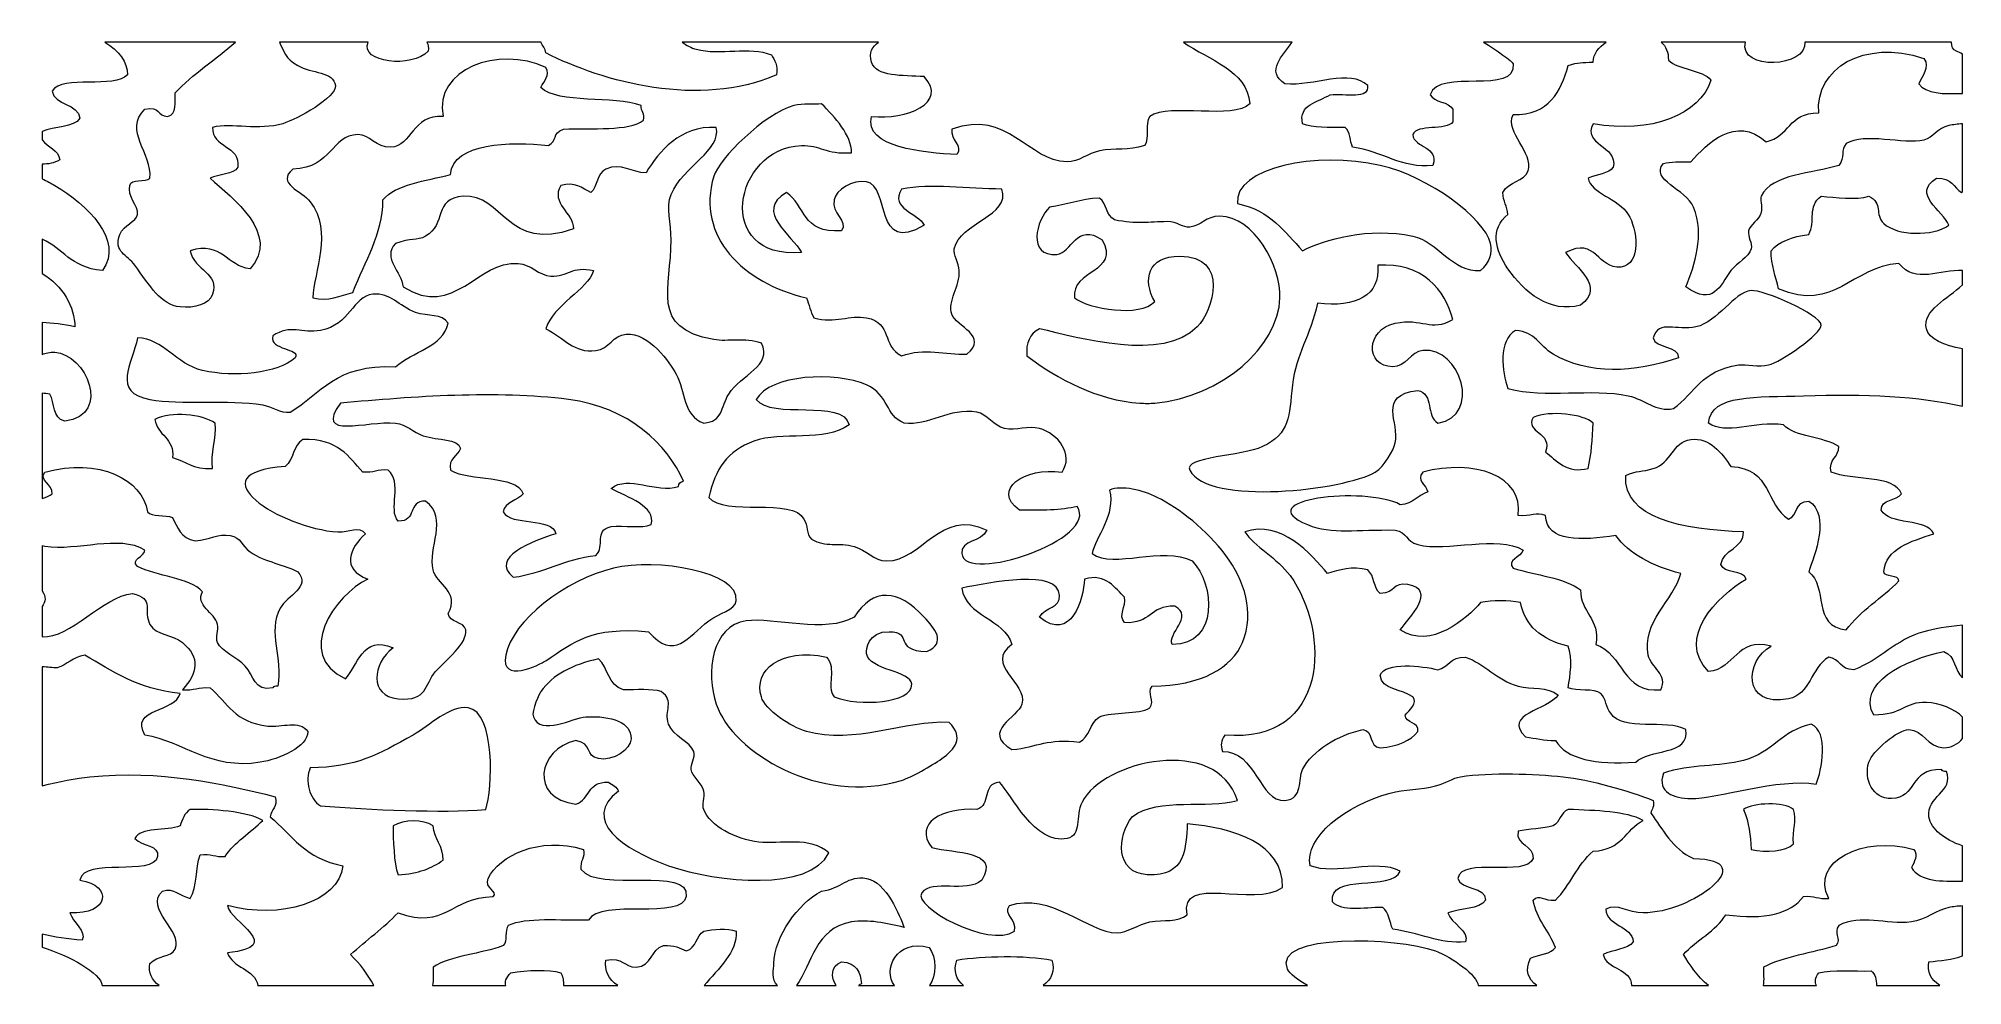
# Model space of a CAD drawing. Header units: millimetres. Extents: x -1205 to 1200, y -590 to 595.
import ezdxf

# ---------------------------------------------------------------- set-up
doc = ezdxf.new("R2010")
doc.units = ezdxf.units.MM
doc.header["$MEASUREMENT"] = 0
doc.layers.add('Layer 1', color=7, linetype='Continuous')

msp = doc.modelspace()

# ---------------------------------------------------------------- linework, layer by layer
at = {"layer": 'Layer 1', "color": 250, "lineweight": 20}
for points, knots in [([(-1200.05, -191.39), (-1193.5676, -191.8602), (-1187.1353, -192.448), (-1181.2546, -192.7926), (-1168.6044, -188.3431), (-1162.0508, -179.4958), (-1146.8211, -176.9149), (-1112.1785, -196.4265), (-1081.8276, -219.0612), (-1027.8265, -224.5586), (-1032.521, -248.1068), (-1091.5031, -242.8005), (-1071.6642, -276.7499), (-1022.9694, -284.9571), (-990.0775, -320.8112), (-927.6095, -310.7869), (-903.572, -306.9259), (-867.8139, -291.8482), (-868.1005, -272.2126), (-879.0695, -257.2949), (-900.4191, -267.3501), (-918.2129, -265.4041), (-960.1372, -260.8153), (-967.481, -236.8025), (-990.2402, -217.7552), (-1005.1833, -216.0002), (-1010.4045, -221.3014), (-1024.6814, -220.0213), (-1005.6947, -199.405), (-1002.5573, -179.537), (-1024.6814, -161.0215), (-1037.4399, -150.3676), (-1057.6119, -152.2464), (-1065.3894, -138.3405), (-1074.7007, -121.7039), (-1058.6886, -105.7642), (-1087.3198, -99.7558), (-1124.1329, -103.1759), (-1165.0424, -156.4622), (-1200.05, -153.7008), (-1200.05, -153.7008), (-1200.05, -115.9029), (-1200.05, -115.9029), (-1196.1073, -109.9413), (-1194.7487, -103.6054), (-1200.05, -96.4994), (-1200.05, -96.4994), (-1200.05, -40.0257), (-1200.05, -40.0257), (-1199.0207, -40.3463), (-1197.9829, -40.5959), (-1196.9334, -40.7612), (-1155.5205, -47.2858), (-1105.0363, -25.8177), (-1071.6642, -45.2985), (-1072.0128, -53.7948), (-1090.5037, -57.2275), (-1081.0529, -65.729), (-1056.9302, -78.5045), (-1016.5398, -79.4801), (-999.6367, -97.4949), (-1009.2735, -113.7444), (-984.2444, -124.068), (-980.8514, -138.3405), (-979.2247, -145.2057), (-983.8494, -154.0841), (-980.8514, -161.0215), (-975.9711, -172.326), (-956.5893, -179.3306), (-946.4025, -190.5318), (-935.9293, -202.0375), (-935.0074, -222.5661), (-911.9615, -217.7552), (-911.2642, -215.9848), (-909.3275, -215.1124), (-905.6867, -215.4841), (-898.6839, -180.8482), (-919.1502, -148.3492), (-902.5493, -117.91), (-893.9662, -102.156), (-863.7779, -91.6517), (-880.6499, -72.5271), (-897.1345, -63.1481), (-920.9784, -60.9749), (-940.1357, -47.5697), (-951.2829, -39.7753), (-950.7716, -29.6581), (-965.188, -27.1495), (-980.5958, -24.4756), (-989.9382, -32.239), (-1009.0334, -33.963), (-1026.8039, -30.2001), (-1031.2194, -16.7587), (-1037.2231, -4.458), (-1046.7048, -1.5055), (-1063.0344, -3.5082), (-1068.5268, 2.3453), (-1074.4916, 43.2321), (-1129.5385, 70.8015), (-1196.9334, 52.2705), (-1204.7498, 41.41), (-1186.8011, 37.4406), (-1187.5214, 25.0264), (-1191.1008, 22.467), (-1195.3169, 20.5754), (-1200.05, 19.2093), (-1200.05, 19.2093), (-1200.05, 150.8702), (-1200.05, 150.8702), (-1197.1437, 150.6561), (-1194.0193, 150.314), (-1190.6588, 149.8343), (-1184.1051, 138.7054), (-1188.1567, 119.8853), (-1171.8735, 115.8023), (-1111.7604, 123.8858), (-1146.155, 200.3377), (-1184.3917, 202.0204), (-1191.024, 202.3129), (-1195.9645, 201.1545), (-1200.05, 199.2973), (-1200.05, 199.2973), (-1200.05, 239.1167), (-1200.05, 239.1167), (-1187.4018, 238.8794), (-1173.5715, 237.138), (-1159.3549, 233.7863), (-1159.1954, 258.7144), (-1174.5151, 285.4821), (-1200.05, 300.7046), (-1200.05, 300.7046), (-1200.05, 343.3262), (-1200.05, 343.3262), (-1173.7226, 332.1662), (-1165.6079, 308.5128), (-1124.9062, 304.1266), (-1097.1812, 342.3759), (-1144.1331, 386.7624), (-1184.3917, 410.7804), (-1189.165, 413.6282), (-1194.41, 416.3617), (-1200.05, 418.9494), (-1200.05, 418.9494), (-1200.05, 437.3329), (-1200.05, 437.3329), (-1192.7247, 437.1832), (-1185.4596, 438.6054), (-1178.1404, 442.5464), (-1179.3789, 455.2686), (-1193.59, 458.6017), (-1200.05, 467.5596), (-1200.05, 467.5596), (-1200.05, 478.3187), (-1200.05, 478.3187), (-1185.8872, 484.8724), (-1159.7818, 482.7795), (-1153.0804, 494.7273), (-1154.6916, 513.2325), (-1185.1122, 510.8477), (-1187.5214, 528.7696), (-1175.3439, 549.4427), (-1109.2194, 531.0202), (-1093.5792, 549.1846), (-1093.1841, 564.5566), (-1104.5561, 579.6033), (-1121.9856, 589.9734), (-1121.9856, 589.9734), (-958.5569, 589.9734), (-958.5569, 589.9734), (-983.0902, 568.3505), (-1011.9074, 549.8247), (-1034.0934, 526.4984), (-1034.5659, 514.75), (-1030.8864, 499.982), (-1043.4822, 496.9985), (-1056.3648, 497.4837), (-1052.2204, 510.3315), (-1071.6642, 506.0782), (-1099.0481, 479.5464), (-1062.2055, 450.4801), (-1065.3894, 419.8549), (-1070.8895, 414.7498), (-1089.4889, 419.1581), (-1090.4495, 410.7804), (-1094.3693, 398.2526), (-1079.4959, 384.3209), (-1081.0529, 374.4773), (-1082.5712, 364.8918), (-1098.4285, 361.3765), (-1102.9679, 349.5147), (-1111.5975, 327.0297), (-1093.4861, 324.0203), (-1084.1826, 310.9351), (-1065.7923, 285.1001), (-1051.5773, 261.3402), (-1027.8265, 258.7438), (-1009.9242, 256.7978), (-991.3789, 261.9028), (-987.1107, 274.6319), (-978.1944, 301.2928), (-1009.4671, 303.8428), (-1015.3003, 329.0944), (-975.0648, 341.3177), (-969.6963, 309.3917), (-940.1357, 306.4081), (-901.8443, 350.0876), (-962.2752, 394.5671), (-990.2402, 419.8549), (-979.8212, 425.1561), (-960.6795, 424.1496), (-955.7914, 433.4667), (-951.1667, 461.0205), (-989.0085, 457.8047), (-987.1107, 483.3867), (-963.7393, 488.9667), (-928.5313, 478.9941), (-899.4275, 487.924), (-880.9211, 493.5968), (-832.3734, 520.9804), (-833.6672, 535.5677), (-835.2319, 553.2831), (-863.6694, 550.8623), (-880.6499, 560.5303), (-896.3366, 569.4706), (-898.1107, 578.7206), (-903.5643, 589.9734), (-903.5643, 589.9734), (-792.6338, 589.9734), (-792.6338, 589.9734), (-803.9126, 564.154), (-737.0755, 556.9584), (-717.8099, 578.6845), (-717.0429, 583.165), (-717.6393, 586.8918), (-719.2817, 589.9734), (-719.2817, 589.9734), (-576.5361, 589.9734), (-576.5361, 589.9734), (-575.1727, 585.0129), (-570.9973, 582.0964), (-570.6333, 576.4184), (-498.9312, 540.0431), (-378.1936, 506.9763), (-282.5238, 549.1846), (-280.3626, 560.5819), (-284.383, 567.504), (-288.7908, 574.1473), (-316.0974, 585.0129), (-352.2582, 573.2129), (-382.7331, 580.9557), (-388.7212, 582.4785), (-394.6008, 586.1485), (-400.4261, 589.9734), (-400.4261, 589.9734), (-154.7059, 589.9734), (-154.7059, 589.9734), (-162.9404, 584.5793), (-166.8137, 576.6663), (-163.5214, 565.0727), (-158.2848, 546.645), (-124.719, 548.2968), (-97.7611, 546.9186), (-67.3791, 513.8881), (-120.2416, 491.9038), (-163.5214, 496.9985), (-173.9251, 458.2641), (-97.4667, 451.2698), (-57.0606, 449.3496), (-48.3613, 459.7095), (-65.8452, 467.9323), (-63.3122, 481.1104), (7.0961, 506.6512), (32.009, 440.6571), (80.727, 440.27), (95.3215, 440.1564), (106.8485, 450.8672), (121.4428, 453.8869), (140.8015, 457.8976), (157.0537, 453.9178), (177.8223, 460.6954), (184.0815, 469.7647), (177.8068, 487.9292), (184.066, 496.9985), (209.3506, 514.2339), (288.6829, 492.2909), (309.343, 512.8815), (305.3071, 555.7298), (257.7897, 567.0653), (226.2614, 589.9734), (226.2614, 589.9734), (361.9575, 589.9734), (361.9575, 589.9734), (350.8954, 572.9498), (328.1827, 553.7941), (353.173, 537.839), (388.8613, 534.1586), (435.2167, 557.2939), (456.5196, 535.5677), (459.4168, 518.3427), (428.1904, 525.8428), (409.5446, 524.2324), (394.6093, 514.6261), (369.6808, 512.2569), (375.0956, 487.924), (387.6916, 482.6745), (407.9101, 482.9532), (428.3376, 483.3867), (435.48, 477.9668), (433.8067, 466.1824), (437.7342, 458.4241), (474.0345, 454.0985), (499.6214, 431.18), (537.9358, 435.7328), (545.9922, 460.4682), (514.6652, 456.6898), (512.8757, 474.3122), (518.1355, 487.893), (554.8542, 478.6998), (562.988, 490.1901), (562.988, 495.4861), (562.988, 500.7821), (562.988, 506.0782), (558.4332, 515.6224), (538.9815, 514.3939), (534.8061, 524.2324), (544.9309, 557.9597), (643.0718, 522.3844), (638.1372, 562.8067), (637.7422, 566.0535), (617.3688, 579.7633), (601.0855, 589.9734), (601.0855, 589.9734), (754.7461, 589.9734), (754.7461, 589.9734), (745.0938, 583.9341), (738.4939, 575.4274), (738.3543, 565.0727), (723.9457, 563.8649), (719.6698, 565.4238), (707.0428, 560.5303), (697.9561, 528.5992), (683.8962, 498.4438), (638.1372, 499.2645), (628.3457, 476.3718), (664.4522, 451.8737), (656.9304, 428.9294), (652.3213, 414.8531), (632.738, 416.9901), (625.6111, 401.7007), (625.464, 391.0054), (631.1189, 384.5118), (631.8781, 374.4773), (609.1574, 356.0599), (615.5328, 330.3229), (631.8781, 306.4081), (651.8952, 277.1096), (684.3067, 250.2577), (722.6909, 261.015), (754.0488, 284.744), (716.0831, 307.9), (703.9055, 326.8181), (742.3516, 347.1195), (744.1023, 305.1796), (772.8032, 308.6742), (799.583, 311.921), (793.1688, 357.0406), (782.1842, 374.4773), (769.4568, 394.6652), (735.7515, 400.5187), (732.0874, 419.8549), (742.3437, 424.5161), (758.1622, 425.1561), (763.3912, 433.4667), (769.5496, 460.8398), (723.6514, 461.8258), (738.3543, 487.924), (810.2655, 474.4826), (871.7963, 499.4349), (885.5232, 542.3813), (874.7167, 555.7195), (844.7376, 555.1879), (832.2966, 567.344), (832.6762, 577.2598), (829.229, 584.7032), (823.4656, 589.9734), (823.4656, 589.9734), (928.6715, 589.9734), (928.6715, 589.9734), (919.3988, 553.6187), (1007.3995, 558.2178), (1002.6664, 589.9734), (1002.6664, 589.9734), (1186.0425, 589.9734), (1186.0425, 589.9734), (1186.1974, 584.7807), (1187.344, 580.3105), (1192.4334, 578.6845), (1194.7518, 577.571), (1197.2619, 576.3553), (1199.95, 575.0586), (1199.95, 575.0586), (1199.95, 525.8185), (1199.95, 525.8185), (1176.3313, 524.7732), (1153.9462, 525.3657), (1145.4506, 537.839), (1148.9908, 547.7342), (1159.991, 557.9339), (1151.7099, 569.61), (1076.2275, 594.5571), (1015.7116, 556.4886), (1020.1968, 501.5358), (981.743, 501.4119), (984.036, 471.7674), (954.4209, 465.2377), (916.0987, 499.4091), (881.1231, 462.982), (860.4785, 440.27), (847.6426, 440.5022), (834.8065, 440.7138), (826.0297, 438.0039), (808.8014, 417.2173), (854.2891, 406.4393), (863.6159, 383.5517), (878.1407, 347.8835), (865.0335, 311.9261), (854.227, 283.7013), (889.1329, 259.2548), (896.3141, 284.8885), (910.5832, 304.1266), (918.3375, 314.569), (932.413, 320.6393), (935.6433, 331.3553), (937.7968, 338.5303), (931.0418, 346.5878), (932.5059, 354.0468), (933.8615, 360.9326), (946.0547, 367.8134), (948.1617, 376.7381), (950.1913, 385.3171), (946.3413, 393.447), (948.1617, 397.1532), (962.1365, 425.7601), (1012.2876, 425.1561), (1045.2336, 435.7328), (1053.9717, 445.6434), (1046.5815, 455.1876), (1054.6457, 462.9614), (1077.405, 477.3681), (1126.5569, 461.4387), (1151.7099, 467.5038), (1163.4924, 470.3428), (1168.5586, 482.6228), (1183.037, 485.6528), (1188.1446, 486.7231), (1193.8935, 487.4151), (1199.95, 487.9176), (1199.95, 487.9176), (1199.95, 402.8983), (1199.95, 402.8983), (1199.5201, 402.4875), (1199.0958, 402.0878), (1198.6772, 401.7007), (1188.7151, 408.0963), (1187.2742, 420.6654), (1167.3733, 419.8549), (1135.9534, 399.7961), (1175.3755, 379.5462), (1183.037, 360.8604), (1162.8262, 346.8305), (1118.4307, 347.3311), (1101.5975, 363.1264), (1089.4432, 374.5392), (1100.9624, 388.8891), (1082.8122, 397.1532), (1067.0789, 392.3475), (1040.8103, 395.8317), (1023.3187, 397.1532), (1005.765, 385.2087), (1016.8812, 365.5112), (1007.6628, 349.5147), (986.7008, 346.5517), (970.0612, 340.4556), (960.6878, 329.0944), (960.6337, 310.899), (966.4126, 296.9362), (970.0844, 281.4301), (1040.0899, 251.3573), (1060.6958, 308.8703), (1120.3983, 313.2115), (1140.65, 286.6801), (1172.3672, 306.1595), (1199.95, 304.1447), (1199.95, 304.1447), (1199.95, 286.3097), (1199.95, 286.3097), (1181.6015, 269.2202), (1149.627, 254.2412), (1154.8394, 231.5152), (1157.9752, 217.8491), (1177.3371, 210.9707), (1199.95, 206.2634), (1199.95, 206.2634), (1199.95, 134.4844), (1199.95, 134.4844), (1145.9342, 147.3156), (1077.9906, 150.1482), (1001.4037, 147.5682), (942.5299, 145.5706), (885.864, 150.273), (882.409, 113.5312), (904.4635, 97.3179), (939.6483, 116.8863), (976.3437, 111.2651), (990.1402, 95.537), (1027.3546, 96.7758), (1045.2336, 84.0313), (1045.861, 70.7344), (1031.8243, 68.04), (1035.8526, 52.2705), (1061.9506, 40.9196), (1115.2003, 49.2508), (1123.528, 25.0264), (1118.2603, 15.9931), (1097.0889, 18.4812), (1098.4756, 4.6062), (1107.4847, -14.5752), (1155.6141, -5.4027), (1164.2359, -24.8834), (1134.9619, -34.6754), (1103.9756, -43.2492), (1101.5975, -72.5271), (1102.0855, -80.5021), (1120.7701, -75.299), (1120.3983, -83.878), (1099.6919, -105.1757), (1072.0134, -121.4304), (1054.6457, -145.1334), (1011.4431, -140.9008), (1032.0723, -90.3922), (1007.6628, -72.5271), (1015.27, -51.9727), (1034.985, -0.7209), (1007.6628, 15.957), (989.8071, 15.2912), (994.734, -1.8926), (982.6105, -6.7293), (953.2667, 11.3424), (961.8885, 56.9161), (910.5832, 59.0739), (899.529, 76.0614), (883.5478, 95.826), (860.4785, 93.1109), (837.1615, 90.3597), (836.1622, 62.2483), (813.5035, 56.8078), (799.4823, 51.9144), (792.0533, 54.7018), (779.0701, 47.7333), (775.5222, -5.0671), (849.8581, -20.2429), (926.239, -22.6122), (926.6186, -43.3163), (900.2029, -44.5912), (898.0648, -63.4526), (901.1556, -74.8241), (926.5721, -70.0185), (929.3685, -81.6171), (893.4402, -103.4206), (841.4143, -154.9874), (882.409, -197.3299), (916.4861, -194.0263), (916.517, -153.9963), (960.6878, -165.564), (927.9432, -183.0729), (923.8375, -242.8263), (982.6105, -231.3722), (1009.801, -226.071), (1010.1573, -192.9165), (1032.7229, -179.1809), (1047.4104, -181.3901), (1046.3724, -195.0019), (1064.0345, -195.0639), (1097.6156, -182.7271), (1115.8976, -157.3257), (1151.7099, -147.4098), (1163.1185, -144.2516), (1181.3681, -140.7452), (1199.95, -139.3201), (1199.95, -139.3201), (1199.95, -205.0982), (1199.95, -205.0982), (1189.161, -196.4219), (1192.2249, -177.6829), (1176.7699, -172.3673), (1128.0983, -181.7412), (1066.8697, -213.1716), (1089.079, -251.7924), (1124.4963, -251.9731), (1127.3935, -234.9648), (1154.8394, -235.9094), (1171.1033, -236.4669), (1190.7696, -244.4142), (1199.95, -254.287), (1199.95, -254.287), (1199.95, -281.1119), (1199.95, -281.1119), (1194.3682, -288.0665), (1185.262, -292.7007), (1176.7699, -292.638), (1155.3818, -292.4573), (1151.4465, -269.7762), (1132.9246, -269.9465), (1118.7949, -270.0704), (1087.1192, -296.6177), (1082.8122, -310.7869), (1076.2585, -332.4615), (1088.0023, -356.5415), (1111.0018, -356.1646), (1143.7155, -355.6175), (1132.39, -318.9013), (1173.6248, -319.8614), (1174.3143, -321.632), (1176.2586, -322.4992), (1179.8996, -322.1275), (1190.1016, -347.1676), (1153.8014, -354.3889), (1157.9846, -378.8561), (1160.7301, -394.9907), (1177.2778, -407.481), (1199.95, -415.3308), (1199.95, -415.3308), (1199.95, -459.3068), (1199.95, -459.3068), (1173.7072, -459.6489), (1147.399, -460.5422), (1136.0464, -442.3931), (1139.9274, -435.2904), (1144.3816, -427.2534), (1139.1914, -419.6965), (1075.8402, -401.7694), (1008.8327, -434.9909), (1032.7229, -480.9674), (1019.0425, -482.547), (1015.0685, -477.1063), (1001.4037, -478.691), (984.4775, -500.2055), (953.2357, -508.351), (904.324, -501.3928), (891.5886, -521.6581), (867.1484, -533.4529), (851.0819, -551.3128), (858.5497, -563.1335), (868.566, -578.7119), (882.2696, -590.0266), (882.2696, -590.0266), (786.2125, -590.0266), (786.2125, -590.0266), (786.2434, -568.5534), (754.7461, -569.9368), (750.8882, -551.3128), (762.4616, -545.32), (781.611, -544.8399), (788.4513, -535.4247), (786.778, -514.7051), (755.0326, -515.7736), (754.0023, -494.574), (769.1933, -486.8984), (781.611, -498.9461), (800.9774, -499.1164), (860.4708, -499.6275), (951.6631, -432.2449), (863.6159, -431.0525), (836.6347, -418.8293), (825.7973, -394.9145), (810.374, -374.3188), (811.3656, -368.9918), (815.3162, -365.8018), (813.5035, -358.4307), (783.4082, -346.6359), (733.412, -332.1776), (700.7758, -328.9412), (664.4678, -325.333), (610.7765, -322.9276), (572.3769, -328.9412), (563.298, -330.3658), (554.2965, -336.7304), (541.0653, -340.2816), (524.4103, -344.7621), (501.4108, -344.7983), (484.6938, -349.3562), (428.9342, -364.5888), (377.2338, -404.4433), (384.4845, -440.1167), (416.4002, -453.14), (467.3028, -430.9595), (497.2121, -446.9251), (486.9171, -472.7446), (407.515, -448.4891), (412.682, -485.5047), (425.0145, -498.4247), (450.0822, -492.2409), (475.2973, -492.3183), (483.3536, -498.5796), (483.6789, -510.4467), (487.8234, -519.5418), (518.5617, -523.1758), (548.5485, -538.8264), (578.6517, -535.4247), (584.8179, -522.0711), (560.6021, -512.6043), (556.7289, -499.1164), (571.9508, -493.5158), (596.5693, -494.7133), (603.6885, -483.2283), (604.1998, -465.4768), (573.0819, -470.6231), (569.2551, -455.9997), (573.8177, -428.2961), (654.1726, -455.5196), (663.1973, -431.0525), (664.6537, -414.1011), (641.2901, -415.1592), (644.4043, -397.0102), (657.798, -393.8512), (676.1573, -394.3002), (688.242, -390.2018), (697.4294, -385.5045), (696.8639, -373.751), (707.0428, -369.7816), (742.7234, -371.1546), (779.1322, -371.996), (800.9774, -383.3933), (778.5975, -395.1623), (774.6856, -420.321), (738.3543, -421.9625), (718.3141, -439.2082), (709.5836, -464.6612), (691.3793, -483.2283), (675.4989, -484.782), (672.0051, -474.9075), (663.1973, -483.2283), (667.3728, -506.663), (682.8891, -521.9007), (691.3793, -542.2332), (686.1504, -550.5386), (670.3242, -551.1839), (660.0601, -555.8449), (652.7008, -570.9381), (656.9924, -582.1496), (667.7369, -590.0266), (667.7369, -590.0266), (594.5397, -590.0266), (594.5397, -590.0266), (594.013, -577.3079), (562.2367, -554.5855), (541.0653, -546.7756), (493.5171, -529.215), (337.3622, -523.7591), (356.3103, -569.4619), (358.7118, -575.2534), (369.6808, -583.3472), (381.4479, -590.0266), (381.4479, -590.0266), (50.7247, -590.0266), (50.7247, -590.0266), (61.0586, -582.4336), (66.2953, -571.7434), (61.9416, -558.111), (28.0041, -551.86), (-23.7119, -552.9905), (-57.0606, -558.111), (-61.6389, -571.9653), (-57.51, -582.5523), (-48.5085, -590.0266), (-48.5085, -590.0266), (-91.0215, -590.0266), (-91.0215, -590.0266), (-82.299, -577.4627), (-82.3377, -555.1636), (-91.5096, -542.2332), (-133.4029, -531.1972), (-149.4227, -570.8246), (-135.0451, -590.0266), (-135.0451, -590.0266), (-180.0681, -590.0266), (-180.0681, -590.0266), (-178.7124, -589.2265), (-177.4033, -588.4058), (-176.0399, -587.616), (-177.8758, -573.8029), (-181.6174, -561.3836), (-201.0999, -560.3822), (-215.2064, -565.7815), (-214.2381, -579.8681), (-207.6612, -590.0266), (-207.6612, -590.0266), (-257.2468, -590.0266), (-257.2468, -590.0266), (-238.3142, -563.087), (-234.0149, -518.3649), (-188.5738, -510.457), (-168.5102, -506.9728), (-144.6044, -512.0829), (-122.8133, -517.2706), (-128.5302, -503.2562), (-144.6044, -460.2788), (-169.7884, -455.9997), (-193.7329, -451.9321), (-200.395, -468.8113), (-226.1523, -471.8826), (-256.1701, -488.2766), (-284.2435, -527.4342), (-285.6611, -562.6483), (-285.9168, -569.1935), (-288.7055, -582.7949), (-281.2069, -590.0266), (-281.2069, -590.0266), (-372.833, -590.0266), (-372.833, -590.0266), (-355.2019, -568.8218), (-331.0714, -548.5152), (-332.6208, -521.8027), (-344.1631, -517.8023), (-361.1202, -519.8412), (-373.3288, -521.8027), (-383.3915, -528.1414), (-381.7726, -542.9197), (-395.267, -546.7756), (-402.7425, -543.1211), (-410.0009, -539.2961), (-423.4333, -539.962), (-440.6152, -544.9019), (-436.5871, -565.224), (-457.8823, -567.1907), (-473.5149, -566.4113), (-473.8712, -554.5803), (-495.4608, -558.111), (-497.994, -571.4492), (-492.0679, -582.1496), (-480.7811, -590.0266), (-480.7811, -590.0266), (-548.6641, -590.0266), (-548.6641, -590.0266), (-548.2613, -584.2557), (-549.3147, -578.1699), (-551.8401, -573.9991), (-567.2404, -568.9819), (-593.5089, -571.093), (-614.4555, -573.9991), (-620.6682, -580.3018), (-622.1788, -585.6391), (-620.5132, -590.0266), (-620.5132, -590.0266), (-712.209, -590.0266), (-712.209, -590.0266), (-710.8611, -583.2336), (-711.6667, -574.8766), (-711.5274, -567.1907), (-690.3096, -552.3194), (-650.7557, -550.7244), (-623.8598, -539.962), (-617.9105, -534.4337), (-622.9069, -520.9716), (-617.5851, -515.0045), (-595.5926, -504.4796), (-552.5529, -509.1872), (-517.3913, -508.1961), (-502.2081, -480.446), (-399.4037, -509.0065), (-395.267, -478.691), (-389.8832, -439.4611), (-505.1827, -474.3035), (-526.78, -444.6539), (-528.5462, -434.3045), (-521.2258, -430.526), (-523.6426, -419.6965), (-579.2319, -403.1683), (-628.8795, -427.4083), (-642.6451, -455.9997), (-647.9825, -468.6255), (-629.7316, -472.2181), (-636.3782, -478.691), (-690.1082, -480.0486), (-695.461, -520.1715), (-755.3884, -499.1164), (-773.5462, -517.7197), (-795.1668, -533.8143), (-814.8739, -551.3128), (-803.0914, -562.7102), (-793.1682, -575.4806), (-785.7161, -590.0266), (-785.7161, -590.0266), (-930.8939, -590.0266), (-930.8939, -590.0266), (-930.8939, -590.0266), (-930.739, -589.8821), (-930.739, -589.8821), (-933.7602, -569.3741), (-963.0808, -567.9288), (-968.3253, -549.0417), (-894.4387, -541.2628), (-966.0943, -510.7202), (-968.3253, -490.047), (-903.4247, -507.4992), (-829.6932, -486.8674), (-824.2705, -440.1167), (-871.0907, -431.6823), (-888.3887, -401.8727), (-915.0987, -378.8561), (-914.2312, -369.6525), (-905.1212, -366.4109), (-908.8241, -353.8935), (-973.345, -337.4323), (-1054.0873, -320.1454), (-1140.5619, -328.9412), (-1157.7347, -330.6864), (-1178.5679, -334.7255), (-1200.05, -340.3531), (-1200.05, -340.3531), (-1200.05, -191.39), (-1200.05, -191.39)], [0, 0, 0, 0, 0.003257329, 0.003257329, 0.003257329, 0.006514658, 0.006514658, 0.006514658, 0.009771987, 0.009771987, 0.009771987, 0.013029316, 0.013029316, 0.013029316, 0.016286645, 0.016286645, 0.016286645, 0.019543974, 0.019543974, 0.019543974, 0.022801303, 0.022801303, 0.022801303, 0.026058632, 0.026058632, 0.026058632, 0.029315961, 0.029315961, 0.029315961, 0.03257329, 0.03257329, 0.03257329, 0.035830619, 0.035830619, 0.035830619, 0.039087948, 0.039087948, 0.039087948, 0.042345277, 0.042345277, 0.042345277, 0.045602606, 0.045602606, 0.045602606, 0.048859935, 0.048859935, 0.048859935, 0.052117264, 0.052117264, 0.052117264, 0.055374593, 0.055374593, 0.055374593, 0.058631922, 0.058631922, 0.058631922, 0.061889251, 0.061889251, 0.061889251, 0.06514658, 0.06514658, 0.06514658, 0.068403909, 0.068403909, 0.068403909, 0.071661238, 0.071661238, 0.071661238, 0.074918567, 0.074918567, 0.074918567, 0.078175896, 0.078175896, 0.078175896, 0.081433225, 0.081433225, 0.081433225, 0.084690554, 0.084690554, 0.084690554, 0.087947883, 0.087947883, 0.087947883, 0.091205212, 0.091205212, 0.091205212, 0.094462541, 0.094462541, 0.094462541, 0.09771987, 0.09771987, 0.09771987, 0.100977199, 0.100977199, 0.100977199, 0.104234528, 0.104234528, 0.104234528, 0.107491857, 0.107491857, 0.107491857, 0.110749186, 0.110749186, 0.110749186, 0.114006515, 0.114006515, 0.114006515, 0.117263844, 0.117263844, 0.117263844, 0.120521173, 0.120521173, 0.120521173, 0.123778502, 0.123778502, 0.123778502, 0.127035831, 0.127035831, 0.127035831, 0.13029316, 0.13029316, 0.13029316, 0.133550489, 0.133550489, 0.133550489, 0.136807818, 0.136807818, 0.136807818, 0.140065147, 0.140065147, 0.140065147, 0.143322476, 0.143322476, 0.143322476, 0.146579805, 0.146579805, 0.146579805, 0.149837134, 0.149837134, 0.149837134, 0.153094463, 0.153094463, 0.153094463, 0.156351792, 0.156351792, 0.156351792, 0.159609121, 0.159609121, 0.159609121, 0.16286645, 0.16286645, 0.16286645, 0.166123779, 0.166123779, 0.166123779, 0.169381107, 0.169381107, 0.169381107, 0.172638436, 0.172638436, 0.172638436, 0.175895765, 0.175895765, 0.175895765, 0.179153094, 0.179153094, 0.179153094, 0.182410423, 0.182410423, 0.182410423, 0.185667752, 0.185667752, 0.185667752, 0.188925081, 0.188925081, 0.188925081, 0.19218241, 0.19218241, 0.19218241, 0.195439739, 0.195439739, 0.195439739, 0.198697068, 0.198697068, 0.198697068, 0.201954397, 0.201954397, 0.201954397, 0.205211726, 0.205211726, 0.205211726, 0.208469055, 0.208469055, 0.208469055, 0.211726384, 0.211726384, 0.211726384, 0.214983713, 0.214983713, 0.214983713, 0.218241042, 0.218241042, 0.218241042, 0.221498371, 0.221498371, 0.221498371, 0.2247557, 0.2247557, 0.2247557, 0.228013029, 0.228013029, 0.228013029, 0.231270358, 0.231270358, 0.231270358, 0.234527687, 0.234527687, 0.234527687, 0.237785016, 0.237785016, 0.237785016, 0.241042345, 0.241042345, 0.241042345, 0.244299674, 0.244299674, 0.244299674, 0.247557003, 0.247557003, 0.247557003, 0.250814332, 0.250814332, 0.250814332, 0.254071661, 0.254071661, 0.254071661, 0.25732899, 0.25732899, 0.25732899, 0.260586319, 0.260586319, 0.260586319, 0.263843648, 0.263843648, 0.263843648, 0.267100977, 0.267100977, 0.267100977, 0.270358306, 0.270358306, 0.270358306, 0.273615635, 0.273615635, 0.273615635, 0.276872964, 0.276872964, 0.276872964, 0.280130293, 0.280130293, 0.280130293, 0.283387622, 0.283387622, 0.283387622, 0.286644951, 0.286644951, 0.286644951, 0.28990228, 0.28990228, 0.28990228, 0.293159609, 0.293159609, 0.293159609, 0.296416938, 0.296416938, 0.296416938, 0.299674267, 0.299674267, 0.299674267, 0.302931596, 0.302931596, 0.302931596, 0.306188925, 0.306188925, 0.306188925, 0.309446254, 0.309446254, 0.309446254, 0.312703583, 0.312703583, 0.312703583, 0.315960912, 0.315960912, 0.315960912, 0.319218241, 0.319218241, 0.319218241, 0.32247557, 0.32247557, 0.32247557, 0.325732899, 0.325732899, 0.325732899, 0.328990228, 0.328990228, 0.328990228, 0.332247557, 0.332247557, 0.332247557, 0.335504886, 0.335504886, 0.335504886, 0.338762215, 0.338762215, 0.338762215, 0.342019544, 0.342019544, 0.342019544, 0.345276873, 0.345276873, 0.345276873, 0.348534202, 0.348534202, 0.348534202, 0.351791531, 0.351791531, 0.351791531, 0.35504886, 0.35504886, 0.35504886, 0.358306189, 0.358306189, 0.358306189, 0.361563518, 0.361563518, 0.361563518, 0.364820847, 0.364820847, 0.364820847, 0.368078176, 0.368078176, 0.368078176, 0.371335505, 0.371335505, 0.371335505, 0.374592834, 0.374592834, 0.374592834, 0.377850163, 0.377850163, 0.377850163, 0.381107492, 0.381107492, 0.381107492, 0.384364821, 0.384364821, 0.384364821, 0.38762215, 0.38762215, 0.38762215, 0.390879479, 0.390879479, 0.390879479, 0.394136808, 0.394136808, 0.394136808, 0.397394137, 0.397394137, 0.397394137, 0.400651466, 0.400651466, 0.400651466, 0.403908795, 0.403908795, 0.403908795, 0.407166124, 0.407166124, 0.407166124, 0.410423453, 0.410423453, 0.410423453, 0.413680782, 0.413680782, 0.413680782, 0.416938111, 0.416938111, 0.416938111, 0.42019544, 0.42019544, 0.42019544, 0.423452769, 0.423452769, 0.423452769, 0.426710098, 0.426710098, 0.426710098, 0.429967427, 0.429967427, 0.429967427, 0.433224756, 0.433224756, 0.433224756, 0.436482085, 0.436482085, 0.436482085, 0.439739414, 0.439739414, 0.439739414, 0.442996743, 0.442996743, 0.442996743, 0.446254072, 0.446254072, 0.446254072, 0.449511401, 0.449511401, 0.449511401, 0.45276873, 0.45276873, 0.45276873, 0.456026059, 0.456026059, 0.456026059, 0.459283388, 0.459283388, 0.459283388, 0.462540717, 0.462540717, 0.462540717, 0.465798046, 0.465798046, 0.465798046, 0.469055375, 0.469055375, 0.469055375, 0.472312704, 0.472312704, 0.472312704, 0.475570033, 0.475570033, 0.475570033, 0.478827362, 0.478827362, 0.478827362, 0.482084691, 0.482084691, 0.482084691, 0.48534202, 0.48534202, 0.48534202, 0.488599349, 0.488599349, 0.488599349, 0.491856678, 0.491856678, 0.491856678, 0.495114007, 0.495114007, 0.495114007, 0.498371336, 0.498371336, 0.498371336, 0.501628664, 0.501628664, 0.501628664, 0.504885993, 0.504885993, 0.504885993, 0.508143322, 0.508143322, 0.508143322, 0.511400651, 0.511400651, 0.511400651, 0.51465798, 0.51465798, 0.51465798, 0.517915309, 0.517915309, 0.517915309, 0.521172638, 0.521172638, 0.521172638, 0.524429967, 0.524429967, 0.524429967, 0.527687296, 0.527687296, 0.527687296, 0.530944625, 0.530944625, 0.530944625, 0.534201954, 0.534201954, 0.534201954, 0.537459283, 0.537459283, 0.537459283, 0.540716612, 0.540716612, 0.540716612, 0.543973941, 0.543973941, 0.543973941, 0.54723127, 0.54723127, 0.54723127, 0.550488599, 0.550488599, 0.550488599, 0.553745928, 0.553745928, 0.553745928, 0.557003257, 0.557003257, 0.557003257, 0.560260586, 0.560260586, 0.560260586, 0.563517915, 0.563517915, 0.563517915, 0.566775244, 0.566775244, 0.566775244, 0.570032573, 0.570032573, 0.570032573, 0.573289902, 0.573289902, 0.573289902, 0.576547231, 0.576547231, 0.576547231, 0.57980456, 0.57980456, 0.57980456, 0.583061889, 0.583061889, 0.583061889, 0.586319218, 0.586319218, 0.586319218, 0.589576547, 0.589576547, 0.589576547, 0.592833876, 0.592833876, 0.592833876, 0.596091205, 0.596091205, 0.596091205, 0.599348534, 0.599348534, 0.599348534, 0.602605863, 0.602605863, 0.602605863, 0.605863192, 0.605863192, 0.605863192, 0.609120521, 0.609120521, 0.609120521, 0.61237785, 0.61237785, 0.61237785, 0.615635179, 0.615635179, 0.615635179, 0.618892508, 0.618892508, 0.618892508, 0.622149837, 0.622149837, 0.622149837, 0.625407166, 0.625407166, 0.625407166, 0.628664495, 0.628664495, 0.628664495, 0.631921824, 0.631921824, 0.631921824, 0.635179153, 0.635179153, 0.635179153, 0.638436482, 0.638436482, 0.638436482, 0.641693811, 0.641693811, 0.641693811, 0.64495114, 0.64495114, 0.64495114, 0.648208469, 0.648208469, 0.648208469, 0.651465798, 0.651465798, 0.651465798, 0.654723127, 0.654723127, 0.654723127, 0.657980456, 0.657980456, 0.657980456, 0.661237785, 0.661237785, 0.661237785, 0.664495114, 0.664495114, 0.664495114, 0.667752443, 0.667752443, 0.667752443, 0.671009772, 0.671009772, 0.671009772, 0.674267101, 0.674267101, 0.674267101, 0.67752443, 0.67752443, 0.67752443, 0.680781759, 0.680781759, 0.680781759, 0.684039088, 0.684039088, 0.684039088, 0.687296417, 0.687296417, 0.687296417, 0.690553746, 0.690553746, 0.690553746, 0.693811075, 0.693811075, 0.693811075, 0.697068404, 0.697068404, 0.697068404, 0.700325733, 0.700325733, 0.700325733, 0.703583062, 0.703583062, 0.703583062, 0.706840391, 0.706840391, 0.706840391, 0.71009772, 0.71009772, 0.71009772, 0.713355049, 0.713355049, 0.713355049, 0.716612378, 0.716612378, 0.716612378, 0.719869707, 0.719869707, 0.719869707, 0.723127036, 0.723127036, 0.723127036, 0.726384365, 0.726384365, 0.726384365, 0.729641694, 0.729641694, 0.729641694, 0.732899023, 0.732899023, 0.732899023, 0.736156352, 0.736156352, 0.736156352, 0.739413681, 0.739413681, 0.739413681, 0.74267101, 0.74267101, 0.74267101, 0.745928339, 0.745928339, 0.745928339, 0.749185668, 0.749185668, 0.749185668, 0.752442997, 0.752442997, 0.752442997, 0.755700326, 0.755700326, 0.755700326, 0.758957655, 0.758957655, 0.758957655, 0.762214984, 0.762214984, 0.762214984, 0.765472313, 0.765472313, 0.765472313, 0.768729642, 0.768729642, 0.768729642, 0.771986971, 0.771986971, 0.771986971, 0.7752443, 0.7752443, 0.7752443, 0.778501629, 0.778501629, 0.778501629, 0.781758958, 0.781758958, 0.781758958, 0.785016287, 0.785016287, 0.785016287, 0.788273616, 0.788273616, 0.788273616, 0.791530945, 0.791530945, 0.791530945, 0.794788274, 0.794788274, 0.794788274, 0.798045603, 0.798045603, 0.798045603, 0.801302932, 0.801302932, 0.801302932, 0.804560261, 0.804560261, 0.804560261, 0.80781759, 0.80781759, 0.80781759, 0.811074919, 0.811074919, 0.811074919, 0.814332248, 0.814332248, 0.814332248, 0.817589577, 0.817589577, 0.817589577, 0.820846906, 0.820846906, 0.820846906, 0.824104235, 0.824104235, 0.824104235, 0.827361564, 0.827361564, 0.827361564, 0.830618893, 0.830618893, 0.830618893, 0.833876221, 0.833876221, 0.833876221, 0.83713355, 0.83713355, 0.83713355, 0.840390879, 0.840390879, 0.840390879, 0.843648208, 0.843648208, 0.843648208, 0.846905537, 0.846905537, 0.846905537, 0.850162866, 0.850162866, 0.850162866, 0.853420195, 0.853420195, 0.853420195, 0.856677524, 0.856677524, 0.856677524, 0.859934853, 0.859934853, 0.859934853, 0.863192182, 0.863192182, 0.863192182, 0.866449511, 0.866449511, 0.866449511, 0.86970684, 0.86970684, 0.86970684, 0.872964169, 0.872964169, 0.872964169, 0.876221498, 0.876221498, 0.876221498, 0.879478827, 0.879478827, 0.879478827, 0.882736156, 0.882736156, 0.882736156, 0.885993485, 0.885993485, 0.885993485, 0.889250814, 0.889250814, 0.889250814, 0.892508143, 0.892508143, 0.892508143, 0.895765472, 0.895765472, 0.895765472, 0.899022801, 0.899022801, 0.899022801, 0.90228013, 0.90228013, 0.90228013, 0.905537459, 0.905537459, 0.905537459, 0.908794788, 0.908794788, 0.908794788, 0.912052117, 0.912052117, 0.912052117, 0.915309446, 0.915309446, 0.915309446, 0.918566775, 0.918566775, 0.918566775, 0.921824104, 0.921824104, 0.921824104, 0.925081433, 0.925081433, 0.925081433, 0.928338762, 0.928338762, 0.928338762, 0.931596091, 0.931596091, 0.931596091, 0.93485342, 0.93485342, 0.93485342, 0.938110749, 0.938110749, 0.938110749, 0.941368078, 0.941368078, 0.941368078, 0.944625407, 0.944625407, 0.944625407, 0.947882736, 0.947882736, 0.947882736, 0.951140065, 0.951140065, 0.951140065, 0.954397394, 0.954397394, 0.954397394, 0.957654723, 0.957654723, 0.957654723, 0.960912052, 0.960912052, 0.960912052, 0.964169381, 0.964169381, 0.964169381, 0.96742671, 0.96742671, 0.96742671, 0.970684039, 0.970684039, 0.970684039, 0.973941368, 0.973941368, 0.973941368, 0.977198697, 0.977198697, 0.977198697, 0.980456026, 0.980456026, 0.980456026, 0.983713355, 0.983713355, 0.983713355, 0.986970684, 0.986970684, 0.986970684, 0.990228013, 0.990228013, 0.990228013, 0.993485342, 0.993485342, 0.993485342, 0.996742671, 0.996742671, 0.996742671, 1, 1, 1, 1]), ([(-699.0167, 496.9985), (-711.0859, 556.0086), (-630.0725, 585.9936), (-570.6333, 558.2643), (-565.2261, 547.4812), (-572.5389, 542.5311), (-576.8924, 533.3017), (-554.2183, 511.9162), (-486.0409, 523.4891), (-451.6154, 510.6154), (-452.3125, 503.3063), (-446.0844, 501.0093), (-448.4935, 492.4613), (-467.1859, 478.0287), (-512.5806, 482.9273), (-548.6951, 481.1104), (-563.5219, 475.4685), (-555.5895, 467.1322), (-567.4882, 460.6954), (-613.9596, 465.7024), (-687.1335, 464.7422), (-689.6201, 424.3973), (-721.1563, 416.2313), (-758.5334, 412.298), (-774.166, 392.6262), (-774.8243, 348.8488), (-796.3443, 317.2687), (-811.7521, 276.8929), (-827.3382, 272.8357), (-842.9087, 265.2735), (-861.8491, 270.0947), (-860.6095, 302.2632), (-836.2622, 353.1382), (-864.9863, 390.3551), (-875.2892, 403.7087), (-908.2664, 413.1239), (-886.9014, 431.1955), (-836.4403, 433.2396), (-839.9495, 473.3728), (-805.4852, 474.3122), (-791.2083, 474.6994), (-782.052, 457.624), (-764.7615, 458.4241), (-737.7029, 459.6888), (-737.8501, 499.6208), (-699.0167, 496.9985)], [0, 0, 0, 0, 0.066666667, 0.066666667, 0.066666667, 0.133333333, 0.133333333, 0.133333333, 0.2, 0.2, 0.2, 0.266666667, 0.266666667, 0.266666667, 0.333333333, 0.333333333, 0.333333333, 0.4, 0.4, 0.4, 0.466666667, 0.466666667, 0.466666667, 0.533333333, 0.533333333, 0.533333333, 0.6, 0.6, 0.6, 0.666666667, 0.666666667, 0.666666667, 0.733333333, 0.733333333, 0.733333333, 0.8, 0.8, 0.8, 0.866666667, 0.866666667, 0.866666667, 0.933333333, 0.933333333, 0.933333333, 1, 1, 1, 1]), ([(-226.1523, 512.8815), (-209.2261, 496.3532), (-188.3879, 473.2902), (-188.5738, 451.6209), (-221.481, 449.3496), (-227.8565, 461.5161), (-251.2123, 460.6954), (-336.1145, 457.7118), (-361.3681, 317.6713), (-251.2123, 326.8181), (-261.4299, 347.9402), (-311.2403, 378.1163), (-269.9899, 401.7007), (-246.0686, 386.5147), (-251.1426, 350.3044), (-201.0999, 354.0468), (-192.3154, 366.8533), (-214.1141, 375.7213), (-210.4886, 392.6262), (-207.793, 405.2521), (-187.8765, 418.5748), (-169.7884, 415.3177), (-139.9875, 409.9339), (-160.6088, 322.9828), (-97.7611, 360.8604), (-104.8259, 376.8827), (-141.6684, 380.9811), (-125.9585, 406.2432), (-89.6659, 413.3355), (-43.2719, 406.4032), (-0.6968, 406.2432), (11.2948, 373.1197), (-53.6445, 363.849), (-60.1826, 331.3553), (-61.5382, 324.6243), (-54.5276, 313.4541), (-53.9234, 304.1266), (-52.6761, 285.0072), (-68.8975, 265.9858), (-63.3122, 249.6693), (-58.1607, 234.5761), (-16.0582, 222.0329), (-44.5269, 199.7493), (-70.8109, 198.2885), (-97.9624, 208.3902), (-125.9585, 197.4832), (-151.2276, 210.3001), (-137.2762, 238.7933), (-169.7884, 245.1269), (-190.5723, 249.1893), (-209.2802, 237.921), (-235.5488, 245.1269), (-240.0495, 252.4618), (-241.5368, 261.9648), (-244.9453, 270.0947), (-324.0763, 288.6618), (-383.0972, 346.2472), (-360.8104, 422.1209), (-354.5047, 443.5839), (-297.281, 500.8286), (-260.601, 510.6154), (-248.4468, 513.8623), (-236.0524, 511.2968), (-226.1523, 512.8815)], [0, 0, 0, 0, 0.047619048, 0.047619048, 0.047619048, 0.095238095, 0.095238095, 0.095238095, 0.142857143, 0.142857143, 0.142857143, 0.19047619, 0.19047619, 0.19047619, 0.238095238, 0.238095238, 0.238095238, 0.285714286, 0.285714286, 0.285714286, 0.333333333, 0.333333333, 0.333333333, 0.380952381, 0.380952381, 0.380952381, 0.428571429, 0.428571429, 0.428571429, 0.476190476, 0.476190476, 0.476190476, 0.523809524, 0.523809524, 0.523809524, 0.571428571, 0.571428571, 0.571428571, 0.619047619, 0.619047619, 0.619047619, 0.666666667, 0.666666667, 0.666666667, 0.714285714, 0.714285714, 0.714285714, 0.761904762, 0.761904762, 0.761904762, 0.80952381, 0.80952381, 0.80952381, 0.857142857, 0.857142857, 0.857142857, 0.904761905, 0.904761905, 0.904761905, 0.952380952, 0.952380952, 0.952380952, 1, 1, 1, 1]), ([(-758.5178, 338.1689), (-739.4692, 345.2045), (-732.079, 341.1009), (-720.9394, 347.2486), (-694.9033, 361.6037), (-711.6049, 394.5516), (-673.9567, 397.1532), (-624.6266, 400.5858), (-617.8174, 326.4155), (-536.1766, 356.323), (-535.9519, 377.1821), (-565.4276, 387.7019), (-551.8401, 410.7804), (-534.4956, 415.6738), (-525.3547, 407.3994), (-514.2462, 401.7007), (-505.2834, 409.5674), (-507.8087, 425.7652), (-495.4608, 431.1955), (-476.1022, 439.8261), (-463.5837, 426.1834), (-445.3638, 426.6582), (-428.8871, 453.5462), (-403.5325, 485.2553), (-357.6807, 483.3867), (-351.1814, 454.3205), (-398.722, 435.232), (-414.0525, 399.4296), (-420.7996, 383.6601), (-414.0911, 363.2503), (-414.0525, 342.6959), (-413.9284, 282.7567), (-441.3047, 232.021), (-360.8104, 217.9034), (-342.7531, 214.7392), (-321.9073, 220.9695), (-301.3015, 213.3661), (-286.6605, 185.4045), (-326.9968, 173.682), (-342.0172, 149.8343), (-352.4983, 133.2235), (-349.0125, 115.0126), (-373.3288, 113.5312), (-400.0931, 123.1941), (-395.4064, 152.7817), (-407.7854, 174.7918), (-415.6094, 188.7184), (-441.1343, 226.7456), (-470.4085, 224.7067), (-486.5214, 223.5969), (-491.7502, 206.346), (-507.9947, 204.2865), (-536.2774, 200.7093), (-546.8592, 219.741), (-570.6333, 231.5152), (-561.1824, 261.8409), (-518.437, 279.8041), (-511.1166, 304.1266), (-537.6795, 310.9454), (-543.0943, 296.0019), (-564.3585, 297.3182), (-579.7432, 298.2783), (-588.5587, 311.9261), (-605.0589, 313.2115), (-656.9451, 317.2222), (-683.8102, 243.6196), (-749.1136, 283.7013), (-750.3994, 302.9291), (-775.8314, 319.4625), (-758.5178, 338.1689)], [0, 0, 0, 0, 0.043478261, 0.043478261, 0.043478261, 0.086956522, 0.086956522, 0.086956522, 0.130434783, 0.130434783, 0.130434783, 0.173913043, 0.173913043, 0.173913043, 0.217391304, 0.217391304, 0.217391304, 0.260869565, 0.260869565, 0.260869565, 0.304347826, 0.304347826, 0.304347826, 0.347826087, 0.347826087, 0.347826087, 0.391304348, 0.391304348, 0.391304348, 0.434782609, 0.434782609, 0.434782609, 0.47826087, 0.47826087, 0.47826087, 0.52173913, 0.52173913, 0.52173913, 0.565217391, 0.565217391, 0.565217391, 0.608695652, 0.608695652, 0.608695652, 0.652173913, 0.652173913, 0.652173913, 0.695652174, 0.695652174, 0.695652174, 0.739130435, 0.739130435, 0.739130435, 0.782608696, 0.782608696, 0.782608696, 0.826086957, 0.826086957, 0.826086957, 0.869565217, 0.869565217, 0.869565217, 0.913043478, 0.913043478, 0.913043478, 0.956521739, 0.956521739, 0.956521739, 1, 1, 1, 1]), ([(597.4292, 304.1266), (562.2831, 302.0258), (544.5978, 340.2749), (512.8757, 347.2486), (458.464, 359.1931), (401.7051, 343.0365), (375.0956, 329.0944), (352.8088, 352.2711), (335.7277, 379.2158), (293.6719, 388.089), (289.3492, 433.0641), (393.1141, 453.8869), (472.1676, 435.7328), (533.2181, 421.7132), (602.7434, 369.8471), (609.9554, 338.1689), (612.6976, 326.1109), (609.3666, 314.4864), (597.4292, 304.1266)], [0, 0, 0, 0, 0.166666667, 0.166666667, 0.166666667, 0.333333333, 0.333333333, 0.333333333, 0.5, 0.5, 0.5, 0.666666667, 0.666666667, 0.666666667, 0.833333333, 0.833333333, 0.833333333, 1, 1, 1, 1]), ([(46.2782, 231.5152), (96.2046, 219.7152), (200.7597, 189.5856), (243.5671, 233.7863), (263.1815, 254.0259), (284.3759, 322.1001), (221.6521, 322.286), (181.4088, 322.3944), (175.1807, 292.4351), (190.3328, 265.5574), (172.5003, 245.3282), (107.6851, 256.2764), (90.1314, 270.0947), (85.3518, 304.9371), (148.1452, 301.6696), (124.5802, 342.6959), (92.618, 364.8504), (86.1651, 326.0334), (68.2009, 324.5417), (30.2661, 321.4136), (42.5133, 367.5604), (58.8121, 383.5517), (80.6031, 386.6798), (96.8476, 393.8032), (121.4428, 394.8923), (130.7775, 388.0322), (129.2979, 373.352), (140.236, 367.6688), (167.5813, 361.6088), (182.7645, 365.1653), (205.9965, 365.4028), (218.8401, 365.5214), (225.5719, 357.5361), (234.1784, 358.584), (249.1291, 360.4061), (253.6531, 372.1441), (271.7568, 372.206), (314.572, 372.3351), (348.1377, 309.0562), (346.9061, 270.0947), (344.9849, 208.9218), (274.5842, 146.5772), (190.3328, 138.4886), (184.8639, 137.9518), (177.6519, 138.1066), (171.5552, 138.4886), (118.8942, 141.7921), (69.3009, 168.4117), (30.6302, 197.4832), (29.0034, 213.7945), (34.2168, 225.1454), (46.2782, 231.5152)], [0, 0, 0, 0, 0.058823529, 0.058823529, 0.058823529, 0.117647059, 0.117647059, 0.117647059, 0.176470588, 0.176470588, 0.176470588, 0.235294118, 0.235294118, 0.235294118, 0.294117647, 0.294117647, 0.294117647, 0.352941176, 0.352941176, 0.352941176, 0.411764706, 0.411764706, 0.411764706, 0.470588235, 0.470588235, 0.470588235, 0.529411765, 0.529411765, 0.529411765, 0.588235294, 0.588235294, 0.588235294, 0.647058824, 0.647058824, 0.647058824, 0.705882353, 0.705882353, 0.705882353, 0.764705882, 0.764705882, 0.764705882, 0.823529412, 0.823529412, 0.823529412, 0.882352941, 0.882352941, 0.882352941, 0.941176471, 0.941176471, 0.941176471, 1, 1, 1, 1]), ([(393.8889, 263.2914), (441.5223, 257.8714), (472.8338, 272.8304), (469.0381, 310.9351), (524.9137, 314.5948), (553.3668, 280.1448), (562.988, 242.8608), (535.6815, 227.4167), (524.8596, 245.576), (490.9607, 238.3236), (453.6303, 230.3331), (453.3358, 184.5063), (487.8234, 183.8663), (504.2306, 183.5617), (510.5518, 202.7947), (525.4096, 204.2865), (572.617, 209.0663), (599.5905, 122.0017), (544.2027, 113.5312), (528.9421, 122.1463), (539.9267, 149.7672), (519.1505, 154.3716), (467.1789, 147.7541), (497.3516, 114.4448), (490.9607, 88.5737), (488.7994, 79.7986), (477.6599, 59.4765), (465.9239, 52.2705), (428.9496, 29.5843), (256.3412, 9.7421), (234.1784, 54.5365), (225.7811, 71.519), (299.7607, 71.8442), (324.991, 84.0313), (359.8969, 100.8949), (357.9604, 121.1913), (362.5696, 161.18), (366.9851, 199.4911), (384.6627, 222.5748), (393.8889, 263.2914)], [0, 0, 0, 0, 0.076923077, 0.076923077, 0.076923077, 0.153846154, 0.153846154, 0.153846154, 0.230769231, 0.230769231, 0.230769231, 0.307692308, 0.307692308, 0.307692308, 0.384615385, 0.384615385, 0.384615385, 0.461538462, 0.461538462, 0.461538462, 0.538461538, 0.538461538, 0.538461538, 0.615384615, 0.615384615, 0.615384615, 0.692307692, 0.692307692, 0.692307692, 0.769230769, 0.769230769, 0.769230769, 0.846153846, 0.846153846, 0.846153846, 0.923076923, 0.923076923, 0.923076923, 1, 1, 1, 1]), ([(-1081.0529, 220.1746), (-1047.8823, 218.8015), (-1033.7216, 187.2783), (-999.6367, 179.329), (-959.9357, 170.0842), (-905.7332, 175.4009), (-883.7796, 195.212), (-877.1562, 207.4869), (-916.5164, 204.271), (-911.9615, 222.4355), (-890.3407, 237.7093), (-875.0026, 225.1609), (-852.4524, 229.2491), (-814.7965, 236.0627), (-812.5346, 271.9787), (-786.6997, 274.6319), (-764.2581, 276.9392), (-755.1792, 259.8639), (-733.4733, 251.9405), (-717.9105, 246.2677), (-700.6047, 251.0372), (-692.7497, 238.3236), (-699.0323, 208.8393), (-737.4318, 202.6295), (-758.5178, 183.8663), (-833.7213, 187.686), (-851.6701, 150.015), (-890.0464, 127.1429), (-903.2775, 125.8576), (-912.2868, 134.2095), (-924.4798, 136.2174), (-967.3415, 143.2891), (-1027.3771, 136.1245), (-1065.3894, 143.0259), (-1114.061, 151.8526), (-1087.2734, 187.1905), (-1081.0529, 220.1746)], [0, 0, 0, 0, 0.083333333, 0.083333333, 0.083333333, 0.166666667, 0.166666667, 0.166666667, 0.25, 0.25, 0.25, 0.333333333, 0.333333333, 0.333333333, 0.416666667, 0.416666667, 0.416666667, 0.5, 0.5, 0.5, 0.583333333, 0.583333333, 0.583333333, 0.666666667, 0.666666667, 0.666666667, 0.75, 0.75, 0.75, 0.833333333, 0.833333333, 0.833333333, 0.916666667, 0.916666667, 0.916666667, 1, 1, 1, 1]), ([(641.2746, 229.2491), (666.5129, 227.6851), (670.3783, 210.2794), (688.242, 199.7493), (732.3663, 173.749), (789.4505, 176.0254), (844.8306, 195.212), (845.1558, 211.3427), (815.8972, 206.0208), (813.5035, 220.1746), (820.3825, 243.3925), (842.7932, 228.3303), (866.7456, 233.7863), (894.6021, 240.1354), (914.1621, 277.0787), (935.6433, 279.1692), (951.1441, 280.6816), (1022.3038, 249.1376), (1023.3187, 236.0524), (1024.1553, 225.2074), (972.4626, 189.6785), (957.5583, 186.1323), (945.7835, 183.3449), (929.7869, 187.5776), (919.972, 186.1323), (873.0357, 179.2516), (866.2188, 151.3054), (838.5636, 131.6801), (816.1065, 127.1429), (803.8746, 142.871), (782.1842, 147.5682), (736.6191, 157.4274), (678.3418, 144.2389), (631.8781, 156.6427), (624.4183, 177.1301), (619.3364, 217.2582), (641.2746, 229.2491)], [0, 0, 0, 0, 0.083333333, 0.083333333, 0.083333333, 0.166666667, 0.166666667, 0.166666667, 0.25, 0.25, 0.25, 0.333333333, 0.333333333, 0.333333333, 0.416666667, 0.416666667, 0.416666667, 0.5, 0.5, 0.5, 0.583333333, 0.583333333, 0.583333333, 0.666666667, 0.666666667, 0.666666667, 0.75, 0.75, 0.75, 0.833333333, 0.833333333, 0.833333333, 0.916666667, 0.916666667, 0.916666667, 1, 1, 1, 1]), ([(-367.0695, 20.4943), (-358.5174, 56.307), (-343.9849, 78.5494), (-310.7058, 90.8397), (-276.102, 103.6153), (-222.3178, 89.1518), (-191.7033, 111.2651), (-198.6907, 144.7757), (-289.6739, 117.418), (-307.5684, 143.0259), (-291.138, 174.3943), (-207.9323, 178.3121), (-169.7884, 161.18), (-141.5444, 148.4922), (-146.3318, 122.3527), (-122.8133, 113.5312), (-92.9193, 109.061), (-66.5579, 133.1513), (-32.0006, 127.1429), (-19.064, 124.8923), (-10.8061, 109.4894), (2.4483, 106.7278), (16.7949, 103.7237), (32.8612, 110.3979), (46.2782, 106.7278), (69.8586, 100.2704), (89.4806, 73.816), (74.4756, 52.2705), (27.3146, 58.5679), (-14.3927, 30.2811), (21.2414, 4.6062), (48.1762, 4.0022), (73.9489, 4.2345), (93.2609, 9.1588), (122.6358, -31.4544), (-46.9825, -88.4616), (-50.786, -49.8357), (-52.5521, -31.9603), (-26.0745, -36.3272), (-19.4745, -20.3461), (-77.8679, 7.7755), (-100.5963, -59.4418), (-144.736, -58.9153), (-161.0038, -58.7295), (-169.8968, -45.0455), (-185.4364, -40.7612), (-204.8027, -35.4342), (-220.9001, -42.2788), (-238.6862, -31.6867), (-245.3792, -25.9571), (-243.0319, -13.6616), (-248.075, -6.7293), (-261.6701, 21.2376), (-347.9744, -3.4721), (-367.0695, 20.4943)], [0, 0, 0, 0, 0.055555556, 0.055555556, 0.055555556, 0.111111111, 0.111111111, 0.111111111, 0.166666667, 0.166666667, 0.166666667, 0.222222222, 0.222222222, 0.222222222, 0.277777778, 0.277777778, 0.277777778, 0.333333333, 0.333333333, 0.333333333, 0.388888889, 0.388888889, 0.388888889, 0.444444444, 0.444444444, 0.444444444, 0.5, 0.5, 0.5, 0.555555556, 0.555555556, 0.555555556, 0.611111111, 0.611111111, 0.611111111, 0.666666667, 0.666666667, 0.666666667, 0.722222222, 0.722222222, 0.722222222, 0.777777778, 0.777777778, 0.777777778, 0.833333333, 0.833333333, 0.833333333, 0.888888889, 0.888888889, 0.888888889, 0.944444444, 0.944444444, 0.944444444, 1, 1, 1, 1]), ([(-827.4002, 138.4886), (-735.5804, 146.5926), (-632.9387, 154.5781), (-542.4437, 143.0259), (-466.8993, 133.3835), (-419.2813, 86.9477), (-398.3888, 40.9196), (-402.2389, 39.9286), (-404.8108, 38.0084), (-404.6559, 34.1163), (-433.0934, 25.3051), (-467.3486, 48.8998), (-489.1939, 31.8452), (-469.0219, 20.5562), (-432.4582, 9.6648), (-439.1047, -13.5377), (-450.3372, -18.2504), (-472.9649, -14.7198), (-489.1939, -15.8089), (-511.2095, -21.3476), (-495.8249, -39.9095), (-507.9947, -52.1121), (-548.7803, -56.5926), (-571.5784, -74.1066), (-611.3335, -79.3407), (-641.824, -55.1162), (-587.2264, -33.8857), (-558.0993, -24.8834), (-563.1965, -3.6218), (-614.192, -15.6128), (-623.8598, 2.3453), (-621.985, 14.6046), (-606.1279, 16.7313), (-598.8075, 25.0264), (-608.5294, 49.7464), (-665.6756, 40.1196), (-689.6201, 54.5365), (-692.9047, 69.0207), (-681.0138, 72.5152), (-677.0941, 81.7601), (-680.6729, 94.9641), (-704.7026, 91.2836), (-724.0691, 97.6482), (-736.3551, 101.6796), (-744.698, 112.1478), (-758.5178, 113.5312), (-793.6718, 117.0309), (-861.3145, 91.903), (-827.4002, 138.4886)], [0, 0, 0, 0, 0.0625, 0.0625, 0.0625, 0.125, 0.125, 0.125, 0.1875, 0.1875, 0.1875, 0.25, 0.25, 0.25, 0.3125, 0.3125, 0.3125, 0.375, 0.375, 0.375, 0.4375, 0.4375, 0.4375, 0.5, 0.5, 0.5, 0.5625, 0.5625, 0.5625, 0.625, 0.625, 0.625, 0.6875, 0.6875, 0.6875, 0.75, 0.75, 0.75, 0.8125, 0.8125, 0.8125, 0.875, 0.875, 0.875, 0.9375, 0.9375, 0.9375, 1, 1, 1, 1]), ([(-1059.1302, 118.0633), (-1039.1131, 128.5314), (-1000.0705, 124.5), (-983.9887, 113.5312), (-981.6338, 94.164), (-990.3564, 74.6883), (-987.1107, 56.8078), (-1012.4031, 55.1095), (-1020.3975, 65.9648), (-1037.2231, 70.4195), (-1033.9075, 93.9987), (-1056.969, 98.4586), (-1059.1302, 118.0633)], [0, 0, 0, 0, 0.25, 0.25, 0.25, 0.5, 0.5, 0.5, 0.75, 0.75, 0.75, 1, 1, 1, 1]), ([(663.1973, 120.3344), (684.0201, 129.9096), (726.4866, 124.6136), (738.3543, 113.5312), (737.541, 93.6891), (736.1466, 74.2857), (732.0874, 56.8078), (705.8653, 49.6122), (691.5497, 67.3844), (678.8531, 77.2228), (688.4046, 101.7777), (652.4684, 102.0977), (663.1973, 120.3344)], [0, 0, 0, 0, 0.25, 0.25, 0.25, 0.5, 0.5, 0.5, 0.75, 0.75, 0.75, 1, 1, 1, 1]), ([(-896.2901, 59.0739), (-885.4759, 67.8747), (-886.7464, 85.4301), (-874.3829, 93.1109), (-829.1354, 94.1226), (-817.4923, 70.8015), (-799.2182, 52.2705), (-785.5455, 50.6755), (-781.5871, 56.1264), (-767.9067, 54.5365), (-749.377, 40.8577), (-767.8525, 3.8525), (-755.3884, -8.9953), (-731.0409, -10.0018), (-744.179, 16.1583), (-720.9394, 15.957), (-691.5722, -5.7898), (-718.4838, -42.7485), (-711.5274, -70.2611), (-707.1196, -87.8009), (-677.551, -97.5723), (-692.7497, -124.7236), (-691.5722, -135.9712), (-672.9186, -134.5568), (-670.827, -145.1334), (-667.7981, -161.3984), (-696.5146, -184.0588), (-708.4133, -197.3299), (-722.9613, -213.5845), (-717.6549, -234.6087), (-755.3884, -231.3722), (-791.4716, -228.2699), (-787.7457, -187.1301), (-761.6397, -167.8352), (-799.7218, -149.9597), (-806.8253, -192.1061), (-821.1487, -206.4043), (-885.6232, -176.2954), (-834.6973, -101.3507), (-792.959, -81.6171), (-827.129, -69.368), (-815.9585, -42.9034), (-796.0886, -24.8834), (-804.6873, -13.9713), (-815.9353, -23.4639), (-830.5375, -22.6122), (-901.1627, -18.524), (-1011.5975, 51.4498), (-896.2901, 59.0739)], [0, 0, 0, 0, 0.0625, 0.0625, 0.0625, 0.125, 0.125, 0.125, 0.1875, 0.1875, 0.1875, 0.25, 0.25, 0.25, 0.3125, 0.3125, 0.3125, 0.375, 0.375, 0.375, 0.4375, 0.4375, 0.4375, 0.5, 0.5, 0.5, 0.5625, 0.5625, 0.5625, 0.625, 0.625, 0.625, 0.6875, 0.6875, 0.6875, 0.75, 0.75, 0.75, 0.8125, 0.8125, 0.8125, 0.875, 0.875, 0.875, 0.9375, 0.9375, 0.9375, 1, 1, 1, 1]), ([(497.2121, 11.4249), (514.4096, 12.5811), (518.6469, 23.1268), (531.6687, 27.3079), (529.5928, 36.6301), (516.5243, 41.4668), (525.4096, 52.2705), (588.939, 68.7316), (652.2903, 47.981), (644.4043, -2.192), (660.2149, -3.7302), (667.2797, 2.4072), (678.8531, -2.192), (680.2475, -36.0949), (724.0619, -33.5192), (766.5363, -27.1495), (783.2843, -50.5635), (812.3648, -65.0424), (847.9524, -74.8034), (839.0206, -107.6018), (798.4055, -136.6267), (807.2443, -176.9149), (810.5908, -192.1061), (832.498, -201.5987), (822.9, -220.0213), (774.9025, -225.1728), (776.2737, -175.2476), (741.4916, -163.2979), (747.6811, -131.5682), (721.7845, -123.1079), (722.6909, -95.2185), (703.0378, -79.9653), (666.6833, -76.8114), (638.1372, -67.9898), (629.2985, -58.7708), (648.5951, -53.831), (650.6635, -45.2985), (619.8168, -26.2409), (554.6606, -47.8587), (519.1505, -38.5003), (504.4861, -34.6341), (505.5862, -22.86), (490.9607, -20.3461), (443.0329, -19.3086), (412.2094, -26.2048), (381.3627, -13.5377), (306.0662, 17.3662), (452.6929, 35.2055), (497.2121, 11.4249)], [0, 0, 0, 0, 0.0625, 0.0625, 0.0625, 0.125, 0.125, 0.125, 0.1875, 0.1875, 0.1875, 0.25, 0.25, 0.25, 0.3125, 0.3125, 0.3125, 0.375, 0.375, 0.375, 0.4375, 0.4375, 0.4375, 0.5, 0.5, 0.5, 0.5625, 0.5625, 0.5625, 0.625, 0.625, 0.625, 0.6875, 0.6875, 0.6875, 0.75, 0.75, 0.75, 0.8125, 0.8125, 0.8125, 0.875, 0.875, 0.875, 0.9375, 0.9375, 0.9375, 1, 1, 1, 1]), ([(-50.786, -92.9576), (-15.8568, -85.7105), (70.1066, -68.4647), (71.3383, -102.027), (71.9349, -118.297), (54.474, -115.551), (46.2782, -129.2557), (86.0954, -161.2229), (101.4414, -106.8068), (102.6575, -81.6171), (128.9416, -73.6059), (141.4755, -93.99), (152.7699, -104.3034), (155.1714, -116.062), (143.931, -126.8554), (152.7699, -136.0745), (185.8011, -138.0721), (183.5701, -114.5289), (215.3929, -115.6491), (240.1045, -128.3471), (205.0977, -150.0991), (212.2556, -163.2979), (270.4709, -163.5251), (265.668, -88.0746), (237.3079, -58.9153), (199.7294, -39.3675), (139.2832, -69.2854), (112.054, -49.8357), (116.4154, -29.2245), (141.7775, -0.8912), (133.9691, 29.5791), (148.8889, 36.212), (175.7229, 29.5327), (193.4625, 20.4943), (248.7263, -7.6377), (331.2347, -84.2239), (299.9464, -161.0215), (287.4048, -191.7706), (248.5326, -215.6183), (187.2034, -215.4841), (179.8519, -224.6515), (191.4252, -233.5505), (184.066, -242.7179), (170.2152, -251.5756), (137.5479, -246.8267), (121.4428, -254.0584), (109.0097, -261.6928), (109.3815, -278.5926), (96.3906, -285.8243), (56.1861, -280.3528), (45.3487, -291.5901), (11.8448, -294.904), (-27.2442, -272.068), (19.8935, -254.2907), (24.3632, -238.1807), (31.8696, -211.0706), (-23.6111, -188.3638), (11.8448, -163.2979), (3.1454, -131.0261), (-46.3628, -128.3317), (-50.786, -92.9576)], [0, 0, 0, 0, 0.05, 0.05, 0.05, 0.1, 0.1, 0.1, 0.15, 0.15, 0.15, 0.2, 0.2, 0.2, 0.25, 0.25, 0.25, 0.3, 0.3, 0.3, 0.35, 0.35, 0.35, 0.4, 0.4, 0.4, 0.45, 0.45, 0.45, 0.5, 0.5, 0.5, 0.55, 0.55, 0.55, 0.6, 0.6, 0.6, 0.65, 0.65, 0.65, 0.7, 0.7, 0.7, 0.75, 0.75, 0.75, 0.8, 0.8, 0.8, 0.85, 0.85, 0.85, 0.9, 0.9, 0.9, 0.95, 0.95, 0.95, 1, 1, 1, 1]), ([(278.0237, -276.7499), (407.4685, -288.1162), (410.7917, -148.7106), (359.4399, -77.0798), (344.5356, -56.2931), (313.6114, -39.8579), (303.0838, -22.6122), (348.4864, -7.0751), (385.7705, -50.3157), (406.4072, -74.8034), (420.568, -70.2662), (437.5018, -64.9392), (456.5196, -70.2611), (465.4669, -77.3896), (463.3831, -92.5189), (472.1676, -99.7558), (492.5566, -99.3996), (486.6305, -84.8381), (506.6242, -88.4153), (544.4428, -95.1773), (507.4763, -130.7112), (497.2121, -145.1334), (535.4646, -170.8084), (580.7896, -130.5461), (597.4292, -111.1118), (612.2019, -108.0715), (632.7689, -108.0715), (647.5338, -111.1118), (653.0417, -139.6412), (673.2523, -157.527), (707.0428, -165.564), (712.9767, -180.8894), (709.6844, -201.8929), (707.0428, -217.7552), (717.369, -222.3596), (739.9578, -218.1011), (747.7508, -224.5586), (754.4826, -231.0263), (754.4439, -242.3926), (760.2694, -249.516), (775.0574, -273.152), (829.8254, -255.9889), (854.227, -269.9465), (859.7039, -302.652), (807.5774, -293.629), (791.5808, -310.7869), (741.4452, -313.8376), (704.9279, -307.0188), (691.3793, -283.5583), (676.2038, -283.9661), (666.2805, -280.5541), (653.8009, -279.0211), (623.9378, -250.5381), (682.099, -245.2265), (694.5167, -226.8298), (681.4327, -215.164), (660.7727, -220.1762), (644.4043, -215.4841), (617.3533, -207.731), (602.8285, -187.5688), (578.6517, -179.1809), (559.3704, -178.8248), (558.2705, -191.6416), (544.2027, -195.0639), (524.5885, -190.1962), (478.6204, -184.7298), (472.1676, -201.8671), (472.8572, -220.2794), (500.489, -219.1799), (512.8757, -229.1009), (519.6384, -236.2139), (508.4602, -246.0163), (503.4869, -251.7924), (503.6495, -262.2658), (521.335, -260.0359), (519.1505, -272.2126), (510.0094, -283.7338), (495.0277, -291.0326), (472.1676, -292.638), (456.8062, -290.8984), (465.2345, -271.9596), (450.2449, -269.9465), (419.5143, -276.4608), (386.8162, -296.3545), (375.0956, -319.8614), (369.1851, -331.7182), (376.0949, -356.7118), (353.173, -358.4307), (321.0249, -360.8516), (316.7797, -296.1067), (274.8942, -297.1701), (272.5934, -288.6737), (273.097, -284.4926), (278.0237, -276.7499)], [0, 0, 0, 0, 0.032258065, 0.032258065, 0.032258065, 0.064516129, 0.064516129, 0.064516129, 0.096774194, 0.096774194, 0.096774194, 0.129032258, 0.129032258, 0.129032258, 0.161290323, 0.161290323, 0.161290323, 0.193548387, 0.193548387, 0.193548387, 0.225806452, 0.225806452, 0.225806452, 0.258064516, 0.258064516, 0.258064516, 0.290322581, 0.290322581, 0.290322581, 0.322580645, 0.322580645, 0.322580645, 0.35483871, 0.35483871, 0.35483871, 0.387096774, 0.387096774, 0.387096774, 0.419354839, 0.419354839, 0.419354839, 0.451612903, 0.451612903, 0.451612903, 0.483870968, 0.483870968, 0.483870968, 0.516129032, 0.516129032, 0.516129032, 0.548387097, 0.548387097, 0.548387097, 0.580645161, 0.580645161, 0.580645161, 0.612903226, 0.612903226, 0.612903226, 0.64516129, 0.64516129, 0.64516129, 0.677419355, 0.677419355, 0.677419355, 0.709677419, 0.709677419, 0.709677419, 0.741935484, 0.741935484, 0.741935484, 0.774193548, 0.774193548, 0.774193548, 0.806451613, 0.806451613, 0.806451613, 0.838709677, 0.838709677, 0.838709677, 0.870967742, 0.870967742, 0.870967742, 0.903225806, 0.903225806, 0.903225806, 0.935483871, 0.935483871, 0.935483871, 0.967741935, 0.967741935, 0.967741935, 1, 1, 1, 1]), ([(-442.2343, -147.4098), (-514.525, -140.9162), (-534.8675, -160.2163), (-570.6333, -183.7181), (-578.6045, -188.9677), (-627.7408, -213.3419), (-620.7224, -176.9149), (-612.3716, -133.5348), (-546.6191, -82.6133), (-486.072, -67.9898), (-432.5433, -55.0698), (-328.6234, -72.3103), (-332.6208, -108.8406), (-333.8834, -120.2947), (-354.8688, -124.4345), (-367.0695, -133.7981), (-393.4543, -154.0428), (-409.7995, -184.4098), (-442.2343, -147.4098)], [0, 0, 0, 0, 0.166666667, 0.166666667, 0.166666667, 0.333333333, 0.333333333, 0.333333333, 0.5, 0.5, 0.5, 0.666666667, 0.666666667, 0.666666667, 0.833333333, 0.833333333, 0.833333333, 1, 1, 1, 1]), ([(-185.4364, -129.2557), (-161.2982, -92.044), (-130.3739, -93.7319), (-97.7611, -129.2557), (-84.7702, -143.4145), (-69.0368, -161.0371), (-94.6393, -172.3673), (-138.1669, -170.3955), (-110.2021, -148.1892), (-141.5909, -147.4098), (-168.2545, -146.7595), (-170.4468, -170.1632), (-169.7884, -174.6436), (-166.5968, -196.2098), (-113.6647, -195.9362), (-113.409, -213.218), (-113.0991, -237.4528), (-178.8441, -241.0144), (-210.4886, -229.1009), (-220.3424, -214.875), (-206.6542, -193.4224), (-219.8931, -179.1809), (-277.9301, -167.1177), (-311.3874, -195.7142), (-301.3015, -229.1009), (-296.4211, -245.2988), (-264.73, -266.5295), (-244.9453, -272.2126), (-185.4364, -289.2931), (-121.2485, -258.3014), (-66.4495, -260.8669), (-47.0367, -280.4045), (-59.6713, -294.7543), (-75.846, -306.2446), (-88.3257, -315.1332), (-114.4006, -329.9838), (-125.9585, -333.4784), (-227.934, -364.372), (-336.7341, -299.1832), (-357.6807, -238.1807), (-370.9817, -199.4204), (-363.5062, -139.4967), (-320.0945, -133.7981), (-286.8, -129.426), (-219.924, -150.2076), (-185.4364, -129.2557)], [0, 0, 0, 0, 0.066666667, 0.066666667, 0.066666667, 0.133333333, 0.133333333, 0.133333333, 0.2, 0.2, 0.2, 0.266666667, 0.266666667, 0.266666667, 0.333333333, 0.333333333, 0.333333333, 0.4, 0.4, 0.4, 0.466666667, 0.466666667, 0.466666667, 0.533333333, 0.533333333, 0.533333333, 0.6, 0.6, 0.6, 0.666666667, 0.666666667, 0.666666667, 0.733333333, 0.733333333, 0.733333333, 0.8, 0.8, 0.8, 0.866666667, 0.866666667, 0.866666667, 0.933333333, 0.933333333, 0.933333333, 1, 1, 1, 1]), ([(-504.8573, -181.4521), (-492.0058, -192.5604), (-493.8417, -214.302), (-473.5459, -220.0213), (-457.3788, -220.4033), (-438.1983, -218.6173), (-426.5553, -222.2926), (-408.5678, -235.1145), (-423.6581, -245.6602), (-417.1819, -263.1329), (-411.8137, -277.5964), (-389.6816, -285.716), (-385.8628, -297.1701), (-383.1593, -305.2999), (-389.8366, -313.2182), (-388.9923, -319.8614), (-387.9155, -328.2443), (-375.6838, -336.6219), (-373.3288, -347.0901), (-371.702, -354.2857), (-375.4204, -364.4132), (-373.3288, -369.7816), (-365.2647, -390.5167), (-333.9531, -407.1223), (-304.4388, -410.6271), (-278.6118, -413.6829), (-239.8636, -402.7709), (-216.7634, -424.2337), (-241.2658, -472.3885), (-354.7603, -461.9151), (-417.1819, -440.1167), (-474.2972, -420.1662), (-527.4694, -382.2577), (-479.7973, -347.0901), (-481.4318, -341.4689), (-487.4509, -339.0067), (-492.3313, -335.7444), (-519.9709, -334.6243), (-514.5714, -357.45), (-533.0471, -362.968), (-592.0912, -356.015), (-580.5642, -293.851), (-533.0471, -283.5583), (-511.7053, -287.2955), (-522.3335, -303.0132), (-504.8573, -306.2446), (-486.9009, -309.5687), (-464.5522, -295.1776), (-464.1492, -281.2871), (-463.5218, -260.5366), (-488.4735, -252.288), (-520.5209, -254.0584), (-537.0288, -254.967), (-576.8924, -278.19), (-586.2735, -254.0584), (-589.4187, -245.9853), (-577.8452, -223.6397), (-576.8924, -222.2926), (-561.8409, -201.0877), (-537.6949, -188.8387), (-504.8573, -181.4521)], [0, 0, 0, 0, 0.05, 0.05, 0.05, 0.1, 0.1, 0.1, 0.15, 0.15, 0.15, 0.2, 0.2, 0.2, 0.25, 0.25, 0.25, 0.3, 0.3, 0.3, 0.35, 0.35, 0.35, 0.4, 0.4, 0.4, 0.45, 0.45, 0.45, 0.5, 0.5, 0.5, 0.55, 0.55, 0.55, 0.6, 0.6, 0.6, 0.65, 0.65, 0.65, 0.7, 0.7, 0.7, 0.75, 0.75, 0.75, 0.8, 0.8, 0.8, 0.85, 0.85, 0.85, 0.9, 0.9, 0.9, 0.95, 0.95, 0.95, 1, 1, 1, 1]), ([(-864.9863, -317.5903), (-807.7162, -317.3425), (-780.061, -301.1447), (-736.5873, -276.7499), (-715.9042, -265.1357), (-690.5264, -239.1304), (-667.6975, -242.7179), (-633.4112, -248.1068), (-637.0056, -344.2821), (-645.7825, -369.7816), (-700.8914, -374.3549), (-790.5886, -370.3184), (-852.4524, -365.2391), (-865.6758, -357.0525), (-872.4928, -333.3493), (-864.9863, -317.5903)], [0, 0, 0, 0, 0.2, 0.2, 0.2, 0.4, 0.4, 0.4, 0.6, 0.6, 0.6, 0.8, 0.8, 0.8, 1, 1, 1, 1]), ([(826.0297, -324.3988), (859.9595, -312.7382), (895.5627, -316.7695), (926.239, -308.5106), (962.6012, -298.7392), (975.0034, -270.4627), (1010.7925, -263.1329), (1033.2884, -272.3829), (1024.0622, -321.632), (1017.0595, -338.0156), (970.7196, -329.9168), (891.4337, -356.7944), (860.4785, -356.1646), (839.3692, -355.7362), (817.9578, -349), (826.0297, -324.3988)], [0, 0, 0, 0, 0.2, 0.2, 0.2, 0.4, 0.4, 0.4, 0.6, 0.6, 0.6, 0.8, 0.8, 0.8, 1, 1, 1, 1]), ([(-25.7336, -458.276), (-2.68, -420.734), (-59.741, -424.7603), (-88.3645, -417.4253), (-111.6195, -386.7227), (-74.7461, -367.0613), (-32.0006, -369.7816), (-13.7575, -364.8416), (-26.2682, -337.6337), (-3.811, -335.7444), (10.83, -349.8156), (40.3754, -414.8702), (80.727, -406.0795), (100.0701, -401.8778), (90.4878, -378.6805), (99.528, -360.7019), (125.7421, -308.5726), (267.8215, -276.2698), (293.6719, -358.4307), (255.9306, -370.0603), (196.0653, -353.3566), (162.151, -378.8561), (142.9473, -403.7929), (140.9874, -448.9382), (180.9441, -451.4624), (230.1269, -454.5801), (229.3368, -416.1968), (231.0564, -387.9306), (288.5436, -392.4885), (351.5229, -412.5266), (350.0356, -467.3402), (314.5642, -493.0925), (220.2113, -449.5628), (231.0564, -501.3928), (218.7318, -512.052), (202.4175, -506.7559), (184.066, -510.457), (170.649, -513.1824), (155.489, -524.1359), (143.3733, -524.0791), (107.592, -523.9035), (58.7889, -472.2285), (8.7152, -490.047), (0.8369, -501.4237), (18.6076, -506.7249), (14.9743, -521.8027), (-16.4766, -544.205), (-113.4013, -490.7543), (-100.8984, -474.1589), (-87.5976, -456.5055), (-45.6732, -474.9436), (-25.7336, -458.276)], [0, 0, 0, 0, 0.058823529, 0.058823529, 0.058823529, 0.117647059, 0.117647059, 0.117647059, 0.176470588, 0.176470588, 0.176470588, 0.235294118, 0.235294118, 0.235294118, 0.294117647, 0.294117647, 0.294117647, 0.352941176, 0.352941176, 0.352941176, 0.411764706, 0.411764706, 0.411764706, 0.470588235, 0.470588235, 0.470588235, 0.529411765, 0.529411765, 0.529411765, 0.588235294, 0.588235294, 0.588235294, 0.647058824, 0.647058824, 0.647058824, 0.705882353, 0.705882353, 0.705882353, 0.764705882, 0.764705882, 0.764705882, 0.823529412, 0.823529412, 0.823529412, 0.882352941, 0.882352941, 0.882352941, 0.941176471, 0.941176471, 0.941176471, 1, 1, 1, 1]), ([(926.239, -369.7816), (938.9511, -361.0632), (976.4831, -359.9638), (988.8697, -369.7816), (993.3938, -383.7494), (986.8712, -394.9661), (988.8697, -412.888), (979.4501, -422.009), (954.8005, -424.177), (935.6433, -419.6965), (934.582, -401.4597), (933.6679, -387.4092), (926.239, -369.7816)], [0, 0, 0, 0, 0.25, 0.25, 0.25, 0.5, 0.5, 0.5, 0.75, 0.75, 0.75, 1, 1, 1, 1]), ([(-1200.05, -525.6543), (-1184.8526, -529.2412), (-1168.6353, -532.0894), (-1149.9507, -533.1587), (-1144.6133, -522.5202), (-1161.9967, -510.6479), (-1165.6143, -499.1164), (-1116.4469, -501.8058), (-1110.7842, -464.6405), (-1153.0804, -458.276), (-1147.5261, -428.9929), (-1061.0048, -454.5131), (-1056.0007, -428.7761), (-1053.2274, -414.5088), (-1074.6619, -415.9593), (-1084.1826, -406.0795), (-1078.1635, -391.5438), (-1044.1639, -397.2632), (-1027.8265, -390.2018), (-1025.0842, -382.3558), (-1022.3729, -374.484), (-1015.3003, -369.7816), (-989.2021, -368.9918), (-943.9933, -372.0424), (-924.4798, -383.3933), (-939.6398, -398.8788), (-960.0287, -410.5755), (-971.4548, -428.7761), (-983.9887, -429.5298), (-988.8226, -424.7344), (-1002.7741, -426.4997), (-1008.4213, -443.5855), (-1006.2137, -466.3646), (-1015.3003, -480.9674), (-1027.7568, -478.1026), (-1036.0145, -467.1389), (-1049.7413, -471.8826), (-1073.3296, -494.5947), (-1023.1553, -521.271), (-1034.0934, -544.4993), (-1039.3301, -555.6333), (-1055.5977, -551.1683), (-1065.3894, -562.6483), (-1067.7445, -573.9836), (-1063.019, -583.0943), (-1054.0641, -590.0266), (-1054.0641, -590.0266), (-1125.1927, -590.0266), (-1125.1927, -590.0266), (-1126.2729, -574.3637), (-1166.9067, -552.3223), (-1200.05, -542.2097), (-1200.05, -542.2097), (-1200.05, -525.6543), (-1200.05, -525.6543)], [0, 0, 0, 0, 0.055555556, 0.055555556, 0.055555556, 0.111111111, 0.111111111, 0.111111111, 0.166666667, 0.166666667, 0.166666667, 0.222222222, 0.222222222, 0.222222222, 0.277777778, 0.277777778, 0.277777778, 0.333333333, 0.333333333, 0.333333333, 0.388888889, 0.388888889, 0.388888889, 0.444444444, 0.444444444, 0.444444444, 0.5, 0.5, 0.5, 0.555555556, 0.555555556, 0.555555556, 0.611111111, 0.611111111, 0.611111111, 0.666666667, 0.666666667, 0.666666667, 0.722222222, 0.722222222, 0.722222222, 0.777777778, 0.777777778, 0.777777778, 0.833333333, 0.833333333, 0.833333333, 0.888888889, 0.888888889, 0.888888889, 0.944444444, 0.944444444, 0.944444444, 1, 1, 1, 1]), ([(-711.5274, -390.2018), (-710.3344, -406.73), (-698.5286, -415.5619), (-699.0167, -433.3134), (-713.0457, -442.8111), (-729.5613, -450.5023), (-755.3884, -451.4624), (-760.6637, -437.4119), (-761.3686, -406.157), (-761.6397, -390.2018), (-748.1685, -382.5107), (-724.3557, -381.5867), (-711.5274, -390.2018)], [0, 0, 0, 0, 0.25, 0.25, 0.25, 0.5, 0.5, 0.5, 0.75, 0.75, 0.75, 1, 1, 1, 1]), ([(1199.95, -552.8019), (1187.853, -557.9759), (1171.2449, -558.8792), (1157.9846, -560.3822), (1154.9867, -572.9977), (1160.7268, -582.8104), (1171.4171, -590.0266), (1171.4171, -590.0266), (1092.5341, -590.0266), (1092.5341, -590.0266), (1092.4876, -582.3613), (1090.822, -575.8832), (1085.9494, -571.7279), (1064.1507, -572.5744), (1037.1308, -569.6373), (1020.1968, -573.9991), (1015.6806, -580.3998), (1015.1538, -585.7268), (1017.3461, -590.0266), (1017.3461, -590.0266), (950.9893, -590.0266), (950.9893, -590.0266), (951.9032, -583.0066), (951.0434, -574.696), (951.2913, -567.1907), (975.5148, -553.7234), (1012.6052, -549.5992), (1042.0963, -539.962), (1048.6267, -531.4502), (1038.161, -523.9191), (1045.2336, -515.0045), (1072.5711, -500.3604), (1104.1926, -514.2044), (1136.0464, -510.457), (1154.1267, -508.3355), (1167.5128, -495.3431), (1183.037, -492.3183), (1188.3067, -491.284), (1194.0712, -490.8001), (1199.95, -490.4817), (1199.95, -490.4817), (1199.95, -552.8019), (1199.95, -552.8019)], [0, 0, 0, 0, 0.071428571, 0.071428571, 0.071428571, 0.142857143, 0.142857143, 0.142857143, 0.214285714, 0.214285714, 0.214285714, 0.285714286, 0.285714286, 0.285714286, 0.357142857, 0.357142857, 0.357142857, 0.428571429, 0.428571429, 0.428571429, 0.5, 0.5, 0.5, 0.571428571, 0.571428571, 0.571428571, 0.642857143, 0.642857143, 0.642857143, 0.714285714, 0.714285714, 0.714285714, 0.785714286, 0.785714286, 0.785714286, 0.857142857, 0.857142857, 0.857142857, 0.928571429, 0.928571429, 0.928571429, 1, 1, 1, 1])]:
    msp.add_open_spline(points, degree=3, knots=knots, dxfattribs=at)

doc.saveas('drawing.dxf')
